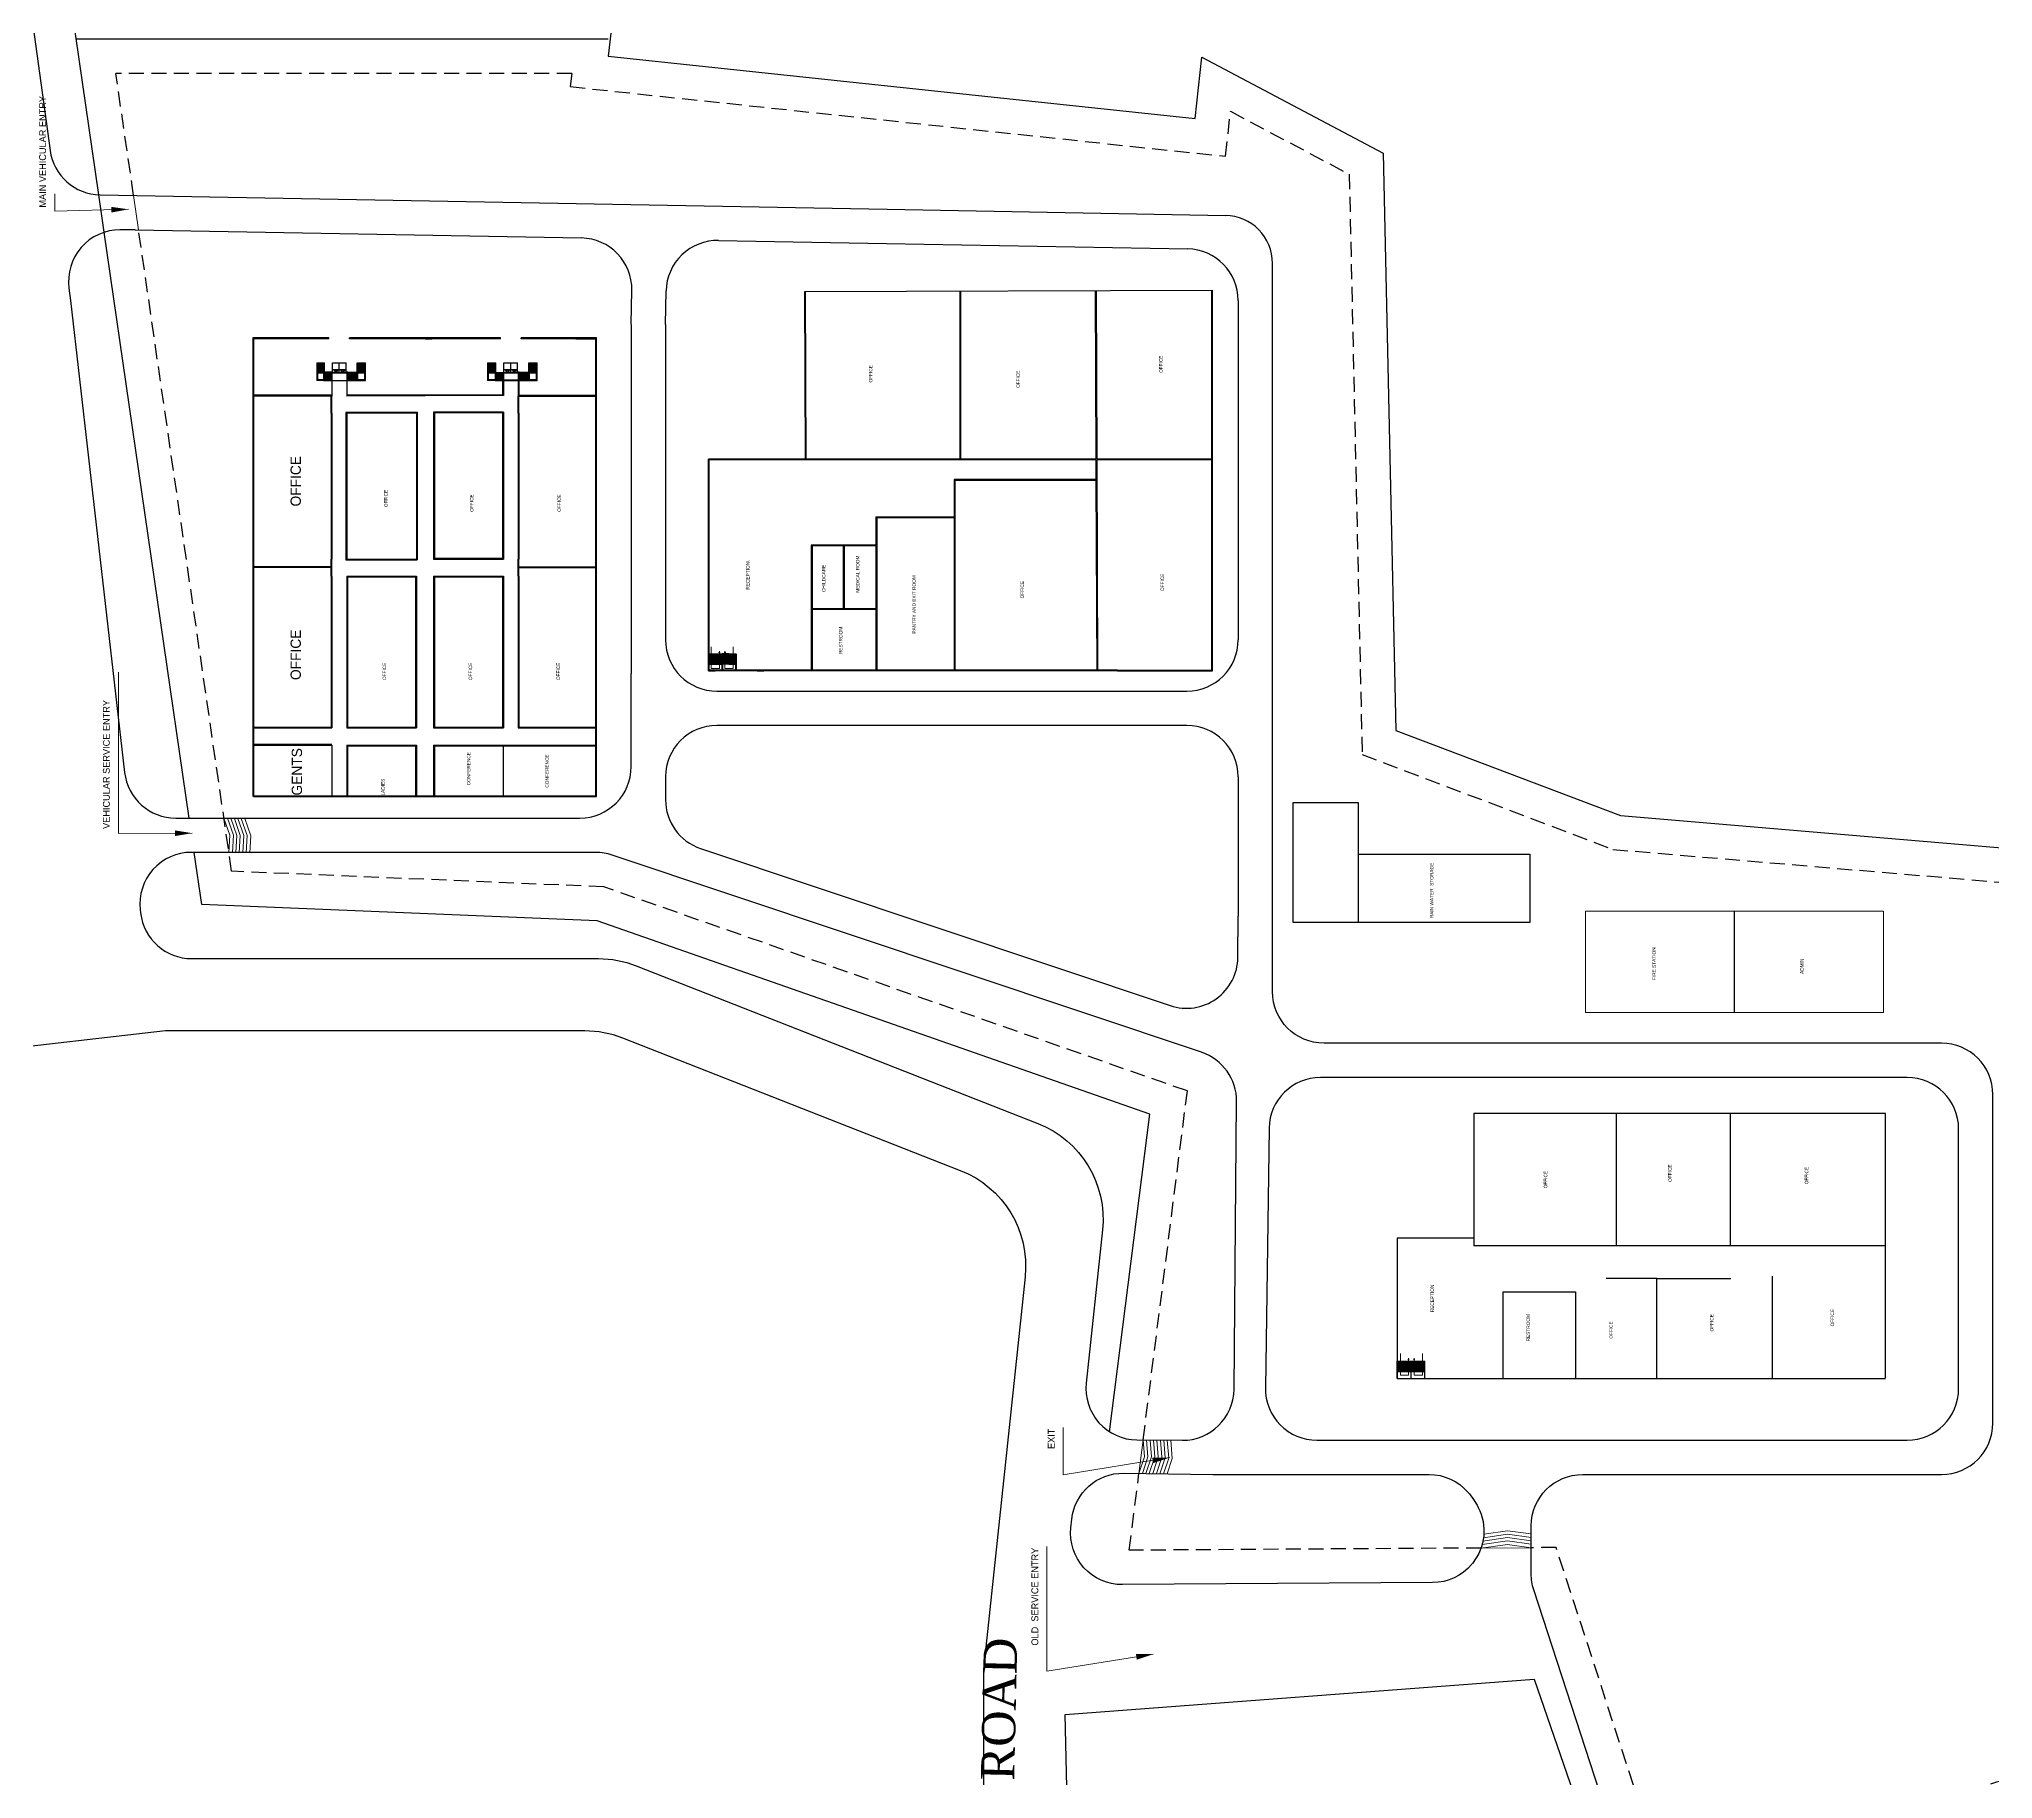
# Model space of a CAD drawing. Header units: metres. Extents: x -13 to 19722, y -15306 to 10704.
# Drawn here: x 18768 to 19338, y -13061 to -12553 of the extents above; entities that cross this region are included whole.
import ezdxf

# ---------------------------------------------------------------- set-up
doc = ezdxf.new("R2010")
doc.units = ezdxf.units.M
doc.header["$LTSCALE"] = 35
doc.header["$MEASUREMENT"] = 0
doc.linetypes.add('HIDDEN2', pattern=[0.1875, 0.125, -0.0625])
doc.layers.get('0').update_dxf_attribs({"linetype": 'CONTINUOUS'})
for name, color, linetype in [('brop', 252, 'CONTINUOUS'), ('hidden 1', 154, 'HIDDEN2'), ('text-1', 146, 'CONTINUOUS'), ('wall', 30, 'CONTINUOUS')]:
    doc.layers.add(name, color=color, linetype=linetype)
doc.layers.add('ELEVATION-1', color=150, linetype='CONTINUOUS', lineweight=25)
doc.layers.add('LEADER TEXT', color=146, linetype='CONTINUOUS', lineweight=20)
doc.styles.add('EURO', font='eurr____.ttf')
doc.styles.get("Standard").update_dxf_attribs({"font": 'times.ttf', "height": 8})
doc.dimstyles.new('Copy of S1', dxfattribs={"dimtxt": 6, "dimasz": 5, "dimexe": 4.001, "dimexo": 0.3, "dimgap": 2.5, "dimtad": 1, "dimdec": 0, "dimzin": 0, "dimdsep": 46, "dimlunit": 3, "dimtxsty": 'EURO', "dimblk": 'ARCHTICK', "dimcen": 0.09, "dimclrd": 166, "dimclre": 256, "dimclrt": 152, "dimadec": 0, "dimazin": 0, "dimtfac": 1, "dimtdec": 0, "dimtofl": 0, "dimtmove": 0, "dimatfit": 3, "dimfxl": 1, "dimfxlon": 1, "dimtolj": 1, "dimtzin": 0, "dimlwd": -1, "dimlwe": -1, "dimarcsym": 0})

# ---------------------------------------------------------------- blocks, each defined once
blk = doc.blocks.new('_ArchTick')
at = {"color": 0, "linetype": 'ByBlock', "const_width": 0.15}
blk.add_lwpolyline([(-0.5, -0.5), (0.5, 0.5)], dxfattribs=at)

msp = doc.modelspace()

# ---------------------------------------------------------------- linework, layer by layer
at = {"ltscale": 5}
for p, q in [((18786.9591, -12609.62329), (18785.37532, -12598.70444)), ((18965.06841, -12735.53536), (18965.06841, -12732.53536)), ((18965.29841, -12735.53536), (18965.29841, -12732.53536)), ((19133.52576, -12775.93745), (19152.51803, -12775.93745)), ((19133.52576, -12810.93745), (19133.52576, -12775.93745)), ((19152.51803, -12775.93745), (19152.51803, -12790.93745)), ((19152.51803, -12790.93745), (19202.51803, -12790.93745)), ((19152.51803, -12790.93745), (19152.51803, -12810.93745)), ((19202.51803, -12790.93745), (19202.51803, -12810.93745)), ((19262.21272, -12837.12676), (19262.21272, -12807.61428)), ((19202.51803, -12810.93745), (19133.52576, -12810.93745))]:
    msp.add_line(p, q, dxfattribs=at)
at = {"layer": 'brop'}
for p, q in [((19015.17409, -12602.9363), (19113.7763, -12604.70116)), ((18795.9792, -12608.90595), (18926.03463, -12611.29829)), ((18966.02787, -12612.03395), (19014.99216, -12612.93464)), ((19014.99513, -12612.93469), (19102.7942, -12614.5062)), ((18940.57564, -12636.38875), (18940.75622, -12626.57162)), ((18950.57395, -12636.57267), (18950.75453, -12626.75554)), ((19117.52576, -12629.5038), (19117.52576, -12728.43745)), ((18940.57479, -12636.48071), (18940.57479, -12738.43745)), ((18950.57479, -12636.48071), (18950.57479, -12728.43745)), ((18965.57479, -12743.43745), (19102.52576, -12743.43745)), ((19117.52576, -12768.43745), (19117.52576, -12809.10579))]:
    msp.add_line(p, q, dxfattribs=at)
for points in [[(18738.08237, -12260.27448), (18738.08237, -12299.64896), (18756.94029, -12482.05011), (18771.16814, -12585.75747, 0.369585892), (18785.75306, -12598.71615), (19015.17607, -12602.93633)], [(18785.37532, -12598.70444), (18759.6887, -12421.6164), (18815.07721, -12408.75411), (18883.62408, -12468.01107), (18944.01793, -12470.11191), (18933.86703, -12558.29616), (19104.96274, -12576.48367), (19106.86291, -12558.60816), (19159.72418, -12586.60889), (19163.50904, -12754.94488), (19228.9587, -12779.75169), (19350.3701, -12790.02582), (19402.25308, -13050.75316), (19236.54542, -13106.37434), (19203.6683, -13005.47558, -0.078911646), (19202.93027, -13000.82842), (19202.93027, -12986.85768, -0.414213562), (19217.93027, -12971.85768), (19322.51803, -12971.85768)], [(18795.9792, -12608.90595), (18791.54232, -12608.90595, 0.454734746), (18776.68152, -12625.94473), (18777.16722, -12629.48499), (18792.8875, -12767.15772, 0.381292239), (18807.79066, -12780.45598), (18925.57479, -12780.45598, 0.414213562), (18940.57479, -12765.45598), (18940.57479, -12738.43745)], [(19337.51803, -12956.85768), (19337.51803, -12861.09361, 0.414213562), (19322.51803, -12846.09361), (19142.52576, -12846.09361, -0.414213562), (19127.52576, -12831.09361), (19127.52576, -12618.69892)], [(19102.52576, -12753.43745), (18965.57479, -12753.43745, 0.414213562), (18950.57479, -12768.43745), (18950.57479, -12775.09855, 0.322447956), (18960.81205, -12789.32234), (19097.65719, -12835.14397, 0.509538827), (19117.41934, -12821.05378), (19117.52576, -12809.10579)], [(18930.25853, -12790.45598), (18812.3581, -12790.45598, 0.447919523), (18797.45494, -12807.15772), (18797.56619, -12808.132, 0.381292239), (18812.46935, -12821.43027), (18931.02689, -12821.43027, -0.093810616), (18941.99127, -12823.50568), (19059.08223, -12869.48055, -0.337614796), (19077.95028, -12900.57163), (19073.21351, -12945.19808, 0.442870295), (19087.99611, -12961.78073), (19101.16423, -12961.89802, 0.414213562), (19116.29724, -12947.03221), (19117.04473, -12863.11118, 0.324907955), (19106.80806, -12848.75378), (18935.02127, -12791.23219)], [(18696.4431, -12854.80232), (18804.79321, -12842.43027), (18927.05186, -12842.43027, -0.093810616), (18938.01624, -12844.50568), (19036.51032, -12883.17862, -0.337614796), (19055.37836, -12914.2697), (19043.23645, -13028.66204), (19043.14435, -13178.38293, -0.210913974), (19039.87771, -13185.77015), (19028.92262, -13195.74728, 0.253524906), (19019.5111, -13222.73918), (19057.10656, -13454.10001)], [(19110.071, -12971.85768), (19173.14951, -12971.85768, -0.216785949), (19184.45754, -12977.0023, -0.060231174), (19187.48083, -12981.45433, -0.295460234), (19185.88003, -12997.67985, -0.006685499), (19185.57288, -12998.05483, -0.219610922), (19174.19328, -13003.3952), (19083.74736, -13003.97618, -0.44746237), (19068.7348, -12987.39324), (19068.99896, -12984.9045, -0.387647338), (19084.12816, -12971.48926), (19110.071, -12971.85768, 0.007100116), (19110.49699, -12971.85768, -0.007100116)]]:
    msp.add_lwpolyline(points, format="xyb", dxfattribs=at)
msp.add_lwpolyline([(19312.51803, -12856.09361), (19141.50497, -12856.09361, 0.41006057), (19126.50649, -12870.88062), (19125.43057, -12946.64468, 0.418378786), (19140.42905, -12961.85768), (19312.51803, -12961.85768, 0.414213562), (19327.51803, -12946.85768), (19327.51803, -12871.09361, 0.414213562)], format="xyb", close=True, dxfattribs=at)
for centre, radius, start, end in [((19113.52576, -12618.69892), 14, 0, 88.9745799), ((18925.75876, -12626.29575, 0), 15, 358.9461756, 88.9461756), ((18965.75199, -12627.03142, 0), 15, 88.9461756, 178.9461756), ((19102.52576, -12629.5038), 15, 0, 88.9745799), ((18965.57479, -12728.43745), 15, 180, 270), ((19102.52576, -12728.43745), 15, 270, 0), ((19102.52576, -12768.43745), 15, 0, 90), ((18930.25853, -12805.45598), 15, 71.4872414, 90), ((19322.51803, -12956.85768), 15, 270, 0)]:
    msp.add_arc(centre, radius, start, end, dxfattribs=at)
at = {"layer": 'ELEVATION-1', "ltscale": 5}
for p, q in [((18853.46355, -12647.66505), (18857.46355, -12647.66505)), ((18853.46355, -12650.66505), (18853.46355, -12647.66505)), ((18853.46355, -12649.66505), (18857.46355, -12649.66505)), ((18853.46355, -12650.66505), (18855.46355, -12649.66505)), ((18855.46355, -12650.66505), (18853.46355, -12649.66505)), ((18855.46355, -12650.66505), (18855.46355, -12647.66505)), ((18855.46355, -12650.66505), (18857.46355, -12649.66505)), ((18857.46355, -12650.66505), (18855.46355, -12649.66505)), ((18857.46355, -12650.66505), (18857.46355, -12647.66505)), ((18903.46355, -12647.66505), (18907.46355, -12647.66505)), ((18903.46355, -12650.66505), (18903.46355, -12647.66505)), ((18903.46355, -12649.66505), (18907.46355, -12649.66505)), ((18903.46355, -12650.66505), (18905.46355, -12649.66505)), ((18905.46355, -12650.66505), (18903.46355, -12649.66505)), ((18905.46355, -12650.66505), (18905.46355, -12647.66505)), ((18905.46355, -12650.66505), (18907.46355, -12649.66505)), ((18906.46355, -12650.16505), (18905.46355, -12649.66505)), ((18907.46355, -12650.66505), (18907.46355, -12647.66505)), ((18850.90203, -12652.89505), (18848.90203, -12652.89505)), ((18857.92507, -12650.66505), (18849.13203, -12650.66505)), ((18850.90203, -12652.66505), (18849.13203, -12652.66505)), ((18850.90203, -12650.66505), (18850.90203, -12652.66505)), ((18850.90203, -12652.66505), (18853.30203, -12652.66505)), ((18850.90203, -12652.89505), (18863.15507, -12652.89505)), ((18853.46355, -12650.43505), (18851.13203, -12650.43505)), ((18851.20203, -12650.66505), (18851.20203, -12652.66505)), ((18851.50203, -12650.66505), (18851.50203, -12652.66505)), ((18851.80203, -12650.66505), (18851.80203, -12652.66505)), ((18852.10203, -12650.66505), (18852.10203, -12652.66505)), ((18852.40203, -12650.66505), (18852.40203, -12652.66505)), ((18852.70203, -12650.66505), (18852.70203, -12652.66505)), ((18853.00203, -12650.66505), (18853.00203, -12652.66505)), ((18853.30203, -12650.66505), (18853.30203, -12652.66505)), ((18853.30203, -12650.66505), (18857.62507, -12650.66505)), ((18857.92507, -12650.43505), (18857.46355, -12650.43505)), ((18857.62507, -12650.66505), (18857.62507, -12652.66505)), ((18857.62507, -12652.66505), (18862.92507, -12652.66505)), ((18857.92507, -12650.43505), (18860.69507, -12650.43505)), ((18857.92507, -12652.66505), (18857.92507, -12650.66505)), ((18857.92507, -12650.66505), (18860.92507, -12650.66505)), ((18858.22507, -12652.66505), (18858.22507, -12650.66505)), ((18858.52507, -12652.66505), (18858.52507, -12650.66505)), ((18858.82507, -12652.66505), (18858.82507, -12650.66505)), ((18859.12507, -12652.66505), (18859.12507, -12650.66505)), ((18859.42507, -12652.66505), (18859.42507, -12650.66505)), ((18859.72507, -12652.66505), (18859.72507, -12650.66505)), ((18860.02507, -12652.66505), (18860.02507, -12650.66505)), ((18860.32507, -12652.66505), (18860.32507, -12650.66505)), ((18860.62507, -12652.66505), (18860.62507, -12650.66505)), ((18860.92507, -12652.66505), (18860.92507, -12650.66505)), ((18862.92507, -12652.66505), (18860.92507, -12652.66505)), ((18900.90203, -12652.89505), (18898.67203, -12652.89505)), ((18907.92507, -12650.66505), (18898.90203, -12650.66505)), ((18900.90203, -12652.66505), (18898.90203, -12652.66505)), ((18900.90203, -12650.66505), (18900.90203, -12652.66505)), ((18900.90203, -12652.66505), (18912.92507, -12652.66505)), ((18900.90203, -12652.89505), (18903.07203, -12652.89505)), ((18901.20203, -12650.66505), (18901.20203, -12652.66505)), ((18901.50203, -12650.66505), (18901.50203, -12652.66505)), ((18901.80203, -12650.66505), (18901.80203, -12652.66505)), ((18902.10203, -12650.66505), (18902.10203, -12652.66505)), ((18902.40203, -12650.66505), (18902.40203, -12652.66505)), ((18902.63203, -12650.66505), (18902.63203, -12652.66505)), ((18902.70203, -12650.66505), (18902.70203, -12652.66505)), ((18903.00203, -12650.66505), (18903.00203, -12652.66505)), ((18903.30203, -12650.66505), (18903.30203, -12652.66505)), ((18903.30203, -12650.66505), (18907.62507, -12650.66505)), ((18903.30203, -12652.89505), (18907.62507, -12652.89505)), ((18907.46355, -12650.66505), (18906.46355, -12650.16505)), ((18907.92507, -12650.43505), (18907.46355, -12650.43505)), ((18907.62507, -12650.66505), (18907.62507, -12652.66505)), ((18907.85507, -12652.89505), (18913.15507, -12652.89505)), ((18907.92507, -12650.43505), (18910.69507, -12650.43505)), ((18907.92507, -12652.66505), (18907.92507, -12650.66505)), ((18907.92507, -12650.66505), (18910.92507, -12650.66505)), ((18908.22507, -12652.66505), (18908.22507, -12650.66505)), ((18908.52507, -12652.66505), (18908.52507, -12650.66505)), ((18908.82507, -12652.66505), (18908.82507, -12650.66505)), ((18909.12507, -12652.66505), (18909.12507, -12650.66505)), ((18909.42507, -12652.66505), (18909.42507, -12650.66505)), ((18909.72507, -12652.66505), (18909.72507, -12650.66505)), ((18910.02507, -12652.66505), (18910.02507, -12650.66505)), ((18910.32507, -12652.66505), (18910.32507, -12650.66505)), ((18910.62507, -12652.66505), (18910.62507, -12650.66505)), ((18910.92507, -12652.66505), (18910.92507, -12650.66505)), ((18912.92507, -12652.66505), (18910.92507, -12652.66505)), ((18965.06841, -12732.53536), (18967.06841, -12732.53536)), ((18965.06841, -12732.83536), (18967.06841, -12732.83536)), ((18965.06841, -12733.13536), (18967.06841, -12733.13536)), ((18965.06841, -12733.43536), (18967.06841, -12733.43536)), ((18965.06841, -12733.73536), (18967.06841, -12733.73536)), ((18965.06841, -12734.03536), (18967.06841, -12734.03536)), ((18965.06841, -12734.33536), (18967.06841, -12734.33536)), ((18965.06841, -12734.63536), (18967.06841, -12734.63536)), ((18965.06841, -12734.93536), (18967.06841, -12734.93536)), ((18965.06841, -12735.23536), (18967.06841, -12735.23536)), ((18969.06841, -12732.53536), (18967.06841, -12732.53536)), ((18969.06841, -12732.83536), (18967.06841, -12732.83536)), ((18969.06841, -12733.13536), (18967.06841, -12733.13536)), ((18969.06841, -12733.43536), (18967.06841, -12733.43536)), ((18969.06841, -12733.73536), (18967.06841, -12733.73536)), ((18969.06841, -12734.03536), (18967.06841, -12734.03536)), ((18969.06841, -12734.33536), (18967.06841, -12734.33536)), ((18969.06841, -12734.63536), (18967.06841, -12734.63536)), ((18969.06841, -12734.93536), (18967.06841, -12734.93536)), ((18969.06841, -12735.23536), (18967.06841, -12735.23536)), ((18965.06841, -12735.53536), (18967.06841, -12735.53536)), ((18969.06841, -12735.53536), (18967.06841, -12735.53536))]:
    msp.add_line(p, q, dxfattribs=at)
at = {"layer": 'hidden 1'}
msp.add_line((18923.22545, -12563.29616), (18790.344, -12563.29616), dxfattribs=at)
for points in [[(18795.50944, -12598.90764), (18790.344, -12563.29616)], [(18923.22545, -12563.29616), (18922.77909, -12567.17385), (19113.84967, -12587.48469), (19115.24439, -12574.36414), (19149.85859, -12592.69936), (19153.66305, -12761.90723), (19226.72211, -12789.59816), (19342.03065, -12799.35585), (19390.72779, -13044.07342), (19242.92776, -13093.68375), (19210.1741, -12993.16387), (19202.93027, -12993.2104)], [(19089.8104, -12961.79689), (19102.69271, -12860.03664), (18932.58299, -12800.51235), (18824.09262, -12795.96504), (18796.9597, -12608.90595)], [(19188.30137, -12993.30437), (19085.73832, -12993.96318), (19088.5754, -12971.55242)]]:
    msp.add_lwpolyline(points, dxfattribs=at)
at = {"layer": 'LEADER TEXT', "ltscale": 5}
for p, q in [((18796.9597, -12608.90595), (18795.50944, -12598.90764)), ((18963.85658, -12730.48656), (18963.85658, -12736.8084)), ((18966.26365, -12731.82679), (18966.12411, -12732.31624)), ((18966.26365, -12731.82679), (18966.26365, -12732.58628)), ((18966.26365, -12731.82679), (18966.41338, -12732.26083)), ((18966.26365, -12736.8084), (18966.26365, -12732.16806)), ((18967.87317, -12731.82679), (18967.72344, -12732.26083)), ((18967.87317, -12731.82679), (18968.01271, -12732.31624)), ((18967.87317, -12731.82679), (18967.87317, -12732.58628)), ((18967.87317, -12736.8084), (18967.87317, -12732.16806)), ((18970.28024, -12730.48656), (18970.28024, -12736.8084)), ((18963.85658, -12736.8084), (18966.26365, -12736.8084)), ((18970.28024, -12736.8084), (18967.87317, -12736.8084)), ((18823.5791, -12785.45843), (18821.84303, -12780.45598)), ((18824.5953, -12785.48758), (18822.85923, -12780.48514)), ((18825.60892, -12785.50928), (18823.87285, -12780.50683)), ((18826.62386, -12785.54016), (18824.88779, -12780.53771)), ((18827.63703, -12785.55879), (18825.90096, -12780.55635)), ((18828.64975, -12785.57437), (18826.91368, -12780.57193)), ((18829.66336, -12785.59607), (18827.92729, -12780.59362)), ((18823.29329, -12790.45429), (18823.5791, -12785.45843)), ((18824.30604, -12790.49096), (18824.59272, -12785.48013)), ((18825.32051, -12790.49769), (18825.60633, -12785.50182)), ((18826.33413, -12790.51938), (18826.61994, -12785.52352)), ((18827.34774, -12790.54108), (18827.63355, -12785.54522)), ((18828.36135, -12790.56278), (18828.64716, -12785.56691)), ((18829.37496, -12790.58448), (18829.66078, -12785.58861)), ((19218.79696, -12837.12676), (19218.79696, -12807.61428)), ((19305.62847, -12807.61428), (19218.79696, -12807.61428)), ((19305.62847, -12837.12676), (19305.62847, -12807.61428)), ((19218.79696, -12837.12676), (19305.62847, -12837.12676)), ((19164.79187, -12936.60879), (19164.79187, -12942.93063)), ((19167.19894, -12937.94903), (19167.0594, -12938.43847)), ((19167.19894, -12937.94903), (19167.19894, -12938.70852)), ((19167.19894, -12937.94903), (19167.34867, -12938.38307)), ((19167.19894, -12942.93063), (19167.19894, -12938.29029)), ((19168.80846, -12937.94903), (19168.65873, -12938.38307)), ((19168.80846, -12937.94903), (19168.948, -12938.43847)), ((19168.80846, -12937.94903), (19168.80846, -12938.70852)), ((19168.80846, -12942.93063), (19168.80846, -12938.29029)), ((19171.21553, -12936.60879), (19171.21553, -12942.93063)), ((19164.79187, -12942.93063), (19167.19894, -12942.93063)), ((19171.21553, -12942.93063), (19168.80846, -12942.93063)), ((19088.5754, -12971.55242), (19089.8104, -12961.79689)), ((19090.19941, -12966.68628), (19089.8104, -12961.79689)), ((19091.20592, -12966.69791), (19090.81724, -12961.80586)), ((19092.21243, -12966.70954), (19091.82409, -12961.81482)), ((19093.21894, -12966.72117), (19092.83094, -12961.82379)), ((19094.22544, -12966.7328), (19093.83778, -12961.83276)), ((19095.23834, -12966.85635), (19094.84161, -12961.8417)), ((19096.25124, -12966.9799), (19095.84545, -12961.85064)), ((19097.26414, -12967.10345), (19096.84928, -12961.85958)), ((19098.27704, -12967.227), (19097.85311, -12961.86853)), ((19090.19941, -12966.68628), (19088.5754, -12971.55242)), ((19091.20592, -12966.69791), (19089.58157, -12971.56671)), ((19092.21243, -12966.70954), (19090.58774, -12971.581)), ((19093.21894, -12966.72117), (19091.59392, -12971.59528)), ((19094.22544, -12966.7328), (19092.60009, -12971.60957)), ((19095.23834, -12966.85635), (19093.6492, -12971.62447)), ((19096.25124, -12966.9799), (19094.69831, -12971.63937)), ((19097.26414, -12967.10345), (19095.74742, -12971.65427)), ((19098.27704, -12967.227), (19096.79654, -12971.66917)), ((19188.61459, -12992.30234), (19196.04328, -12991.2546)), ((19188.85294, -12991.30078), (19196.03686, -12990.25462)), ((19189.02013, -12990.29969), (19196.0116, -12989.25476)), ((19189.11862, -12989.29904), (19196.02401, -12988.25466)), ((19202.89217, -12990.21058), (19196.0116, -12989.25476)), ((19202.90458, -12989.21048), (19196.02401, -12988.25466)), ((19202.91743, -12991.21044), (19196.03686, -12990.25462)), ((19202.92385, -12992.21042), (19196.04328, -12991.2546)), ((19188.30137, -12993.30437), (19196.04971, -12992.25458)), ((19188.30137, -12993.30437), (19202.93027, -12993.2104)), ((19202.93027, -12993.2104), (19196.04971, -12992.25458))]:
    msp.add_line(p, q, dxfattribs=at)
at = {"layer": 'wall'}
msp.add_line((18933.86703, -12553.29616), (18778.78885, -12553.29616), dxfattribs=at)
at = {"layer": 'wall', "ltscale": 5}
for p, q in [((18991.16043, -12626.92435), (19109.8228, -12626.47209)), ((18991.34661, -12675.77372), (18991.16043, -12626.92435)), ((18991.57661, -12675.77372), (18991.39043, -12626.92347)), ((19036.4456, -12675.77372), (19036.4456, -12626.75175)), ((19036.6756, -12675.77372), (19036.6756, -12626.75175)), ((19076.12094, -12675.77372), (19075.93353, -12626.60126)), ((19076.35095, -12675.77372), (19076.16353, -12626.60038)), ((19109.8228, -12675.77372), (19109.8228, -12626.47209)), ((19110.0528, -12737.53536), (19110.0528, -12626.47209)), ((18830.23355, -12640.43505), (18830.23355, -12774.16505)), ((18852.46355, -12640.43505), (18830.23355, -12640.43505)), ((18830.46355, -12640.66505), (18830.46355, -12774.16505)), ((18852.46355, -12640.66505), (18830.46355, -12640.66505)), ((18852.46355, -12640.66505), (18852.46355, -12640.43505)), ((18880.46355, -12640.43505), (18858.46355, -12640.43505)), ((18858.46355, -12640.66505), (18858.46355, -12640.43505)), ((18880.46355, -12640.66505), (18858.46355, -12640.66505)), ((18880.46355, -12640.66505), (18878.46355, -12640.66505)), ((18902.46355, -12640.43505), (18880.46355, -12640.43505)), ((18880.46355, -12640.66505), (18882.46355, -12640.66505)), ((18902.46355, -12640.66505), (18880.46355, -12640.66505)), ((18902.46355, -12640.66505), (18902.46355, -12640.43505)), ((18930.46355, -12640.43505), (18908.46355, -12640.43505)), ((18908.46355, -12640.66505), (18908.46355, -12640.43505)), ((18930.23355, -12640.66505), (18908.46355, -12640.66505)), ((18924.46355, -12640.43505), (18930.46355, -12640.43505)), ((18924.46355, -12640.66505), (18930.23355, -12640.66505)), ((18930.23355, -12657.15562), (18930.23355, -12640.66505)), ((18930.46355, -12774.16505), (18930.46355, -12640.43505)), ((18848.90203, -12647.66505), (18851.13203, -12647.66505)), ((18848.90203, -12647.66505), (18848.90203, -12652.89505)), ((18849.13203, -12647.66505), (18849.13203, -12652.66505)), ((18849.13203, -12647.96505), (18850.90203, -12647.96505)), ((18849.13203, -12648.26505), (18850.90203, -12648.26505)), ((18849.13203, -12648.56505), (18850.90203, -12648.56505)), ((18849.13203, -12648.86505), (18850.90203, -12648.86505)), ((18849.13203, -12649.16505), (18850.90203, -12649.16505)), ((18849.13203, -12649.46505), (18850.90203, -12649.46505)), ((18849.13203, -12649.76505), (18850.90203, -12649.76505)), ((18850.90203, -12650.66505), (18850.90203, -12647.66505)), ((18851.13203, -12650.43505), (18851.13203, -12647.66505)), ((18860.69507, -12647.66505), (18863.15507, -12647.66505)), ((18860.69507, -12650.43505), (18860.69507, -12647.66505)), ((18860.92507, -12650.66505), (18860.92507, -12647.66505)), ((18860.92507, -12647.96505), (18862.92507, -12647.96505)), ((18860.92507, -12648.26505), (18862.92507, -12648.26505)), ((18860.92507, -12648.56505), (18862.92507, -12648.56505)), ((18860.92507, -12648.86505), (18862.92507, -12648.86505)), ((18860.92507, -12649.16505), (18862.92507, -12649.16505)), ((18860.92507, -12649.46505), (18862.92507, -12649.46505)), ((18860.92507, -12649.76505), (18862.92507, -12649.76505)), ((18862.92507, -12652.66505), (18862.92507, -12647.66505)), ((18863.15507, -12652.89505), (18863.15507, -12647.66505)), ((18898.67203, -12647.66505), (18901.13203, -12647.66505)), ((18898.67203, -12647.66505), (18898.67203, -12652.89505)), ((18898.90203, -12647.66505), (18898.90203, -12652.66505)), ((18898.90203, -12647.96505), (18900.90203, -12647.96505)), ((18898.90203, -12648.26505), (18900.90203, -12648.26505)), ((18898.90203, -12648.56505), (18900.90203, -12648.56505)), ((18898.90203, -12648.86505), (18900.90203, -12648.86505)), ((18898.90203, -12649.16505), (18900.90203, -12649.16505)), ((18898.90203, -12649.46505), (18900.90203, -12649.46505)), ((18898.90203, -12649.76505), (18900.90203, -12649.76505)), ((18900.90203, -12650.66505), (18900.90203, -12647.66505)), ((18901.13203, -12650.43505), (18901.13203, -12647.66505)), ((18910.69507, -12647.66505), (18913.15507, -12647.66505)), ((18910.69507, -12650.66505), (18910.69507, -12647.66505)), ((18910.92507, -12650.66505), (18910.92507, -12647.66505)), ((18910.92507, -12647.96505), (18912.92507, -12647.96505)), ((18910.92507, -12648.26505), (18912.92507, -12648.26505)), ((18910.92507, -12648.56505), (18912.92507, -12648.56505)), ((18910.92507, -12648.86505), (18912.92507, -12648.86505)), ((18910.92507, -12649.16505), (18912.92507, -12649.16505)), ((18910.92507, -12649.46505), (18912.92507, -12649.46505)), ((18910.92507, -12649.76505), (18912.92507, -12649.76505)), ((18912.92507, -12652.66505), (18912.92507, -12647.66505)), ((18913.15507, -12652.89505), (18913.15507, -12647.66505)), ((18849.13203, -12650.06505), (18850.90203, -12650.06505)), ((18849.13203, -12650.36505), (18850.90203, -12650.36505)), ((18849.13203, -12650.66505), (18850.90203, -12650.66505)), ((18853.30203, -12652.89505), (18853.30203, -12657.39554)), ((18857.62507, -12652.89505), (18857.62507, -12657.38562)), ((18860.92507, -12650.06505), (18862.92507, -12650.06505)), ((18860.92507, -12650.36505), (18862.92507, -12650.36505)), ((18860.92507, -12650.66505), (18862.92507, -12650.66505)), ((18898.90203, -12650.06505), (18900.90203, -12650.06505)), ((18898.90203, -12650.36505), (18900.90203, -12650.36505)), ((18898.90203, -12650.66505), (18900.90203, -12650.66505)), ((18903.07203, -12652.89505), (18903.07203, -12657.0513)), ((18903.30203, -12652.89505), (18903.30203, -12657.28077)), ((18907.62507, -12652.89505), (18907.62507, -12657.38562)), ((18907.85507, -12652.89505), (18907.85507, -12657.15562)), ((18910.92507, -12650.06505), (18912.92507, -12650.06505)), ((18910.92507, -12650.36505), (18912.92507, -12650.36505)), ((18910.92507, -12650.66505), (18912.92507, -12650.66505)), ((18853.30203, -12657.16554), (18830.46355, -12657.16554)), ((18853.07203, -12657.39554), (18830.46355, -12657.39554)), ((18853.07203, -12662.39554), (18853.07203, -12657.39554)), ((18853.30203, -12662.39554), (18853.30203, -12657.39554)), ((18903.07203, -12657.0513), (18857.62454, -12657.15562)), ((18903.30203, -12657.28077), (18857.62507, -12657.38562)), ((18907.62507, -12662.38562), (18907.62507, -12657.38562)), ((18907.85507, -12657.15562), (18930.23355, -12657.15562)), ((18907.85507, -12657.38562), (18930.23355, -12657.38562)), ((18907.85507, -12662.38562), (18907.85507, -12657.38562)), ((18930.23355, -12707.18505), (18930.23355, -12657.38562)), ((18853.07203, -12662.39554), (18853.07203, -12704.91505)), ((18853.30203, -12662.39554), (18853.30203, -12704.91505)), ((18878.19355, -12662.10842), (18857.40655, -12662.15613)), ((18857.40655, -12662.15613), (18857.40655, -12705.14505)), ((18877.96355, -12662.33894), (18857.63655, -12662.3856)), ((18857.63655, -12662.3856), (18857.63655, -12704.91505)), ((18877.96355, -12662.33894), (18877.96355, -12704.91505)), ((18878.19355, -12662.10842), (18878.19355, -12705.14505)), ((18903.31298, -12662.05076), (18882.96302, -12662.09747)), ((18882.96355, -12662.09747), (18882.96355, -12704.91505)), ((18903.0835, -12662.28128), (18883.19355, -12662.32694)), ((18883.19355, -12662.32747), (18883.19355, -12704.68505)), ((18903.0835, -12662.28076), (18903.0835, -12704.68505)), ((18903.3135, -12662.05076), (18903.3135, -12704.91505)), ((18907.62507, -12662.38562), (18907.62507, -12704.91505)), ((18907.85507, -12662.38562), (18907.85507, -12704.91505)), ((18963.06841, -12737.53536), (18963.06841, -12675.77372)), ((18991.34749, -12675.77372), (18963.06841, -12675.77372)), ((18991.34749, -12676.00372), (18963.29841, -12676.00372)), ((18963.29841, -12737.30536), (18963.29841, -12676.00372)), ((19076.12182, -12676.00372), (18991.34749, -12676.00372)), ((19036.4456, -12675.77372), (18991.57661, -12675.77372)), ((19076.12094, -12675.77372), (19036.6756, -12675.77372)), ((19076.14381, -12681.77372), (19076.12182, -12676.00372)), ((19109.8228, -12675.77372), (19076.35095, -12675.77372)), ((19076.58546, -12737.30448), (19076.35182, -12676.00285)), ((19109.8228, -12676.00372), (19076.35182, -12676.00372)), ((19109.8228, -12737.30536), (19109.8228, -12676.00372)), ((19034.71082, -12681.77372), (19034.71082, -12692.58886)), ((19076.14469, -12681.77372), (19034.71082, -12681.77372)), ((19076.14469, -12682.00372), (19034.94082, -12682.00372)), ((19034.94082, -12682.00372), (19034.94082, -12737.30536)), ((19076.35546, -12737.30536), (19076.14469, -12682.00372)), ((19011.90982, -12692.58886), (19011.90982, -12700.83236)), ((19011.90982, -12692.58886), (19034.71082, -12692.58886)), ((19012.13982, -12692.81886), (19034.71082, -12692.81886)), ((19012.13982, -12692.81886), (19012.13982, -12737.30536)), ((19034.71082, -12692.81886), (19034.71082, -12737.30536)), ((18993.05517, -12700.83236), (18993.05517, -12737.30536)), ((19011.90982, -12700.83236), (18993.05517, -12700.83236)), ((18993.28517, -12701.06236), (18993.28517, -12719.29886)), ((19002.48249, -12701.06236), (18993.28517, -12701.06236)), ((19002.48249, -12719.29886), (19002.48249, -12701.06236)), ((19011.90982, -12701.06236), (19002.71249, -12701.06236)), ((19002.71249, -12719.29886), (19002.71249, -12701.06236)), ((19011.90982, -12701.06236), (19011.90982, -12719.29886)), ((18853.07203, -12709.91505), (18853.07203, -12704.91505)), ((18853.30203, -12709.91505), (18853.30203, -12704.91505)), ((18857.40655, -12705.14505), (18878.19355, -12705.14505)), ((18857.63655, -12704.91505), (18877.96355, -12704.91505)), ((18882.96355, -12704.91505), (18903.3135, -12704.91505)), ((18883.19355, -12704.68505), (18903.0835, -12704.68505)), ((18907.62507, -12709.91505), (18907.62507, -12704.91505)), ((18907.85507, -12709.91505), (18907.85507, -12704.91505)), ((18853.30203, -12707.18505), (18830.46355, -12707.18505)), ((18853.30203, -12707.41505), (18830.46355, -12707.41505)), ((18853.07203, -12709.91505), (18853.07203, -12754.16505)), ((18853.30203, -12709.91505), (18853.30203, -12754.16505)), ((18857.63655, -12709.91505), (18877.96355, -12709.91505)), ((18857.63655, -12709.91505), (18857.63655, -12754.16505)), ((18857.86655, -12710.14505), (18857.86655, -12753.93505)), ((18857.86655, -12710.14505), (18877.96355, -12710.14505)), ((18877.73355, -12709.91505), (18877.73355, -12754.16505)), ((18877.96355, -12709.91505), (18877.96355, -12754.16505)), ((18882.96355, -12709.91505), (18882.96355, -12754.16505)), ((18882.96355, -12709.91505), (18903.3135, -12709.91505)), ((18882.96355, -12710.14505), (18903.3135, -12710.14505)), ((18883.19355, -12709.91505), (18883.19355, -12754.16505)), ((18903.0835, -12709.91505), (18903.0835, -12754.16505)), ((18903.3135, -12709.91505), (18903.3135, -12754.16505)), ((18907.62507, -12707.18505), (18930.23355, -12707.18505)), ((18907.62507, -12707.41505), (18930.23355, -12707.41505)), ((18907.62507, -12709.91505), (18907.62507, -12754.16505)), ((18907.85507, -12709.91505), (18907.85507, -12754.16505)), ((18930.23355, -12753.93505), (18930.23355, -12707.41505)), ((18993.28517, -12719.29886), (19011.90982, -12719.29886)), ((18993.28517, -12719.52886), (19011.90982, -12719.52886)), ((18993.28517, -12719.52886), (18993.28517, -12737.30536)), ((19011.90982, -12719.52886), (19011.90982, -12737.30536)), ((18963.29841, -12732.53536), (18965.06841, -12732.53536)), ((18963.29841, -12732.83536), (18965.06841, -12732.83536)), ((18963.29841, -12733.13536), (18965.06841, -12733.13536)), ((18963.29841, -12733.43536), (18965.06841, -12733.43536)), ((18963.29841, -12733.73536), (18965.06841, -12733.73536)), ((18963.29841, -12734.03536), (18965.06841, -12734.03536)), ((18963.29841, -12734.33536), (18965.06841, -12734.33536)), ((18963.29841, -12734.63536), (18965.06841, -12734.63536)), ((18963.29841, -12734.93536), (18965.06841, -12734.93536)), ((18963.29841, -12735.23536), (18965.06841, -12735.23536)), ((18967.06841, -12737.30536), (18967.06841, -12732.53536)), ((18967.29841, -12737.30536), (18967.29841, -12732.53536)), ((18969.06841, -12735.53536), (18969.06841, -12732.53536)), ((18969.06841, -12732.53536), (18971.06841, -12732.53536)), ((18969.06841, -12732.83536), (18971.06841, -12732.83536)), ((18969.06841, -12733.13536), (18971.06841, -12733.13536)), ((18969.06841, -12733.43536), (18971.06841, -12733.43536)), ((18969.06841, -12733.73536), (18971.06841, -12733.73536)), ((18969.06841, -12734.03536), (18971.06841, -12734.03536)), ((18969.06841, -12734.33536), (18971.06841, -12734.33536)), ((18969.06841, -12734.63536), (18971.06841, -12734.63536)), ((18969.06841, -12734.93536), (18971.06841, -12734.93536)), ((18969.06841, -12735.23536), (18971.06841, -12735.23536)), ((18969.29841, -12735.53536), (18969.29841, -12732.53536)), ((18971.06841, -12737.30536), (18971.06841, -12732.53536)), ((18971.29841, -12737.30536), (18971.29841, -12732.53536)), ((18995.46318, -12737.53536), (18963.06841, -12737.53536)), ((18963.06841, -12737.53536), (18965.06841, -12737.53536)), ((18963.29841, -12735.53536), (18965.06841, -12735.53536)), ((18967.06841, -12737.30536), (18963.29841, -12737.30536)), ((18971.06841, -12737.30536), (18967.29841, -12737.30536)), ((18969.06841, -12735.53536), (18971.06841, -12735.53536)), ((18993.05517, -12737.30536), (18971.29841, -12737.30536)), ((18977.2658, -12737.53536), (18979.2658, -12737.53536)), ((18995.46318, -12737.30536), (18993.28517, -12737.30536)), ((19011.90982, -12737.30536), (18995.46318, -12737.30536)), ((19082.34153, -12737.53536), (18995.46318, -12737.53536)), ((19034.71082, -12737.30536), (19012.13982, -12737.30536)), ((19076.35546, -12737.30536), (19034.94082, -12737.30536)), ((19076.35546, -12737.30536), (19076.35182, -12737.30536)), ((19082.34153, -12737.30536), (19076.58546, -12737.30536)), ((19082.34153, -12737.30536), (19109.8228, -12737.30536)), ((19082.34153, -12737.53536), (19110.0528, -12737.53536)), ((18830.46355, -12753.93505), (18853.30203, -12753.93505)), ((18830.46355, -12754.16505), (18853.30203, -12754.16505)), ((18857.63655, -12754.16505), (18877.96355, -12754.16505)), ((18857.86655, -12753.93505), (18877.96355, -12753.93505)), ((18882.96355, -12753.93505), (18903.3135, -12753.93505)), ((18882.96355, -12754.16505), (18903.3135, -12754.16505)), ((18907.62507, -12753.93505), (18930.23355, -12753.93505)), ((18907.62507, -12754.16505), (18930.23355, -12754.16505)), ((18930.23355, -12759.16505), (18930.23355, -12754.16505)), ((18830.46355, -12758.93505), (18853.30203, -12758.93505)), ((18830.46355, -12759.16505), (18853.30203, -12759.16505)), ((18853.30203, -12759.16505), (18853.30203, -12774.16505)), ((18857.63655, -12759.16505), (18877.96355, -12759.16505)), ((18857.63655, -12759.16505), (18857.63655, -12774.16505)), ((18857.86655, -12759.39505), (18877.73355, -12759.39505)), ((18857.86655, -12759.39505), (18857.86655, -12774.16505)), ((18877.73355, -12759.39505), (18877.73355, -12773.93505)), ((18877.96355, -12759.16505), (18877.96355, -12773.93505)), ((18882.96355, -12759.16505), (18903.3135, -12759.16505)), ((18882.96355, -12759.16505), (18882.96355, -12773.93505)), ((18883.19355, -12759.39505), (18903.3135, -12759.39505)), ((18883.19355, -12759.39505), (18883.19355, -12773.93505)), ((18903.3135, -12759.16505), (18930.23355, -12759.16505)), ((18903.3135, -12759.39505), (18930.23355, -12759.39505)), ((18903.3135, -12773.93505), (18903.3135, -12759.39505)), ((18930.23355, -12773.93505), (18930.23355, -12759.39505)), ((18930.46355, -12774.16505), (18930.46355, -12759.16505)), ((18830.46355, -12773.93505), (18877.73355, -12773.93505)), ((18830.46355, -12774.16505), (18930.46355, -12774.16505)), ((18877.96355, -12773.93505), (18882.96355, -12773.93505)), ((18883.19355, -12773.93505), (18930.23355, -12773.93505)), ((19306.21954, -12866.62886), (19186.16664, -12866.62886)), ((19186.16664, -12866.62886), (19186.16664, -12905.14773)), ((19227.81005, -12905.14773), (19227.81005, -12866.62886)), ((19260.92324, -12866.62886), (19260.92324, -12905.14773)), ((19306.21954, -12943.66661), (19306.21954, -12866.62886)), ((19186.16664, -12902.93562), (19163.89507, -12902.93562)), ((19163.89507, -12902.93562), (19163.89507, -12943.83175)), ((19306.21954, -12905.14773), (19186.16664, -12905.14773)), ((19239.51829, -12914.69999), (19224.77597, -12914.69999)), ((19239.51829, -12943.83175), (19239.51829, -12914.69999)), ((19239.51829, -12914.69999), (19261.13739, -12914.69999)), ((19273.24408, -12943.83175), (19273.24408, -12914.02682)), ((19194.70824, -12943.83175), (19194.70824, -12918.5963)), ((19194.70824, -12918.5963), (19215.84436, -12918.5963)), ((19215.84436, -12918.5963), (19215.84436, -12943.83175)), ((19163.89507, -12938.83175), (19167.89507, -12938.83175)), ((19163.89507, -12943.83175), (19163.89507, -12938.83175)), ((19163.89507, -12939.13175), (19167.89507, -12939.13175)), ((19163.89507, -12939.43175), (19167.89507, -12939.43175)), ((19163.89507, -12939.73175), (19167.89507, -12939.73175)), ((19163.89507, -12940.03175), (19167.89507, -12940.03175)), ((19163.89507, -12940.33175), (19167.89507, -12940.33175)), ((19165.89507, -12941.83175), (19165.89507, -12938.83175)), ((19167.89507, -12943.83175), (19167.89507, -12938.83175)), ((19167.89507, -12938.83175), (19171.89507, -12938.83175)), ((19167.89507, -12939.13175), (19171.89507, -12939.13175)), ((19167.89507, -12939.43175), (19171.89507, -12939.43175)), ((19167.89507, -12939.73175), (19171.89507, -12939.73175)), ((19167.89507, -12940.03175), (19171.89507, -12940.03175)), ((19167.89507, -12940.33175), (19171.89507, -12940.33175)), ((19169.89507, -12941.83175), (19169.89507, -12938.83175)), ((19171.89507, -12943.83175), (19171.89507, -12938.83175)), ((19163.89507, -12940.63175), (19167.89507, -12940.63175)), ((19163.89507, -12940.93175), (19167.89507, -12940.93175)), ((19163.89507, -12941.23175), (19167.89507, -12941.23175)), ((19163.89507, -12941.53175), (19167.89507, -12941.53175)), ((19163.89507, -12941.83175), (19167.89507, -12941.83175)), ((19163.89507, -12943.83175), (19306.21954, -12943.83175)), ((19163.89507, -12943.83175), (19165.89507, -12943.83175)), ((19167.89507, -12940.63175), (19171.89507, -12940.63175)), ((19167.89507, -12940.93175), (19171.89507, -12940.93175)), ((19167.89507, -12941.23175), (19171.89507, -12941.23175)), ((19167.89507, -12941.53175), (19171.89507, -12941.53175)), ((19167.89507, -12941.83175), (19171.89507, -12941.83175))]:
    msp.add_line(p, q, dxfattribs=at)
at = {"layer": 'wall'}
for points in [[(18811.73838, -12780.45598), (18786.9591, -12609.62329)], [(19080.03296, -12959.40838), (19091.75615, -12866.80429), (18930.68121, -12810.44142), (18815.38682, -12805.60892), (18813.18888, -12790.45598)], [(19070.13291, -13177.91682), (19067.02449, -13041.81642), (19203.78518, -13031.55897), (19231.38845, -13111.57221), (19070.13291, -13177.91682)]]:
    msp.add_lwpolyline(points, dxfattribs=at)

# ---------------------------------------------------------------- texts
msp.add_text('ROAD', height=9.724925, rotation=88.7279062).set_placement((19052.20542, -13061.15843))
at = {"layer": 'LEADER TEXT', "color": 152, "ltscale": 5, "char_height": 2, "attachment_point": 7, "rotation": 90, "style": 'EURO'}
for s, insert in [('\\A1;\\PMAIN VEHICULAR ENTRY', (18770.01803, -12602.43745)), ('\\A1; VEHICULAR SERVICE ENTRY', (18788.59497, -12784.36144)), ('EXIT', (19064.01803, -12964.43745)), ('OLD  SERVICE ENTRY', (19059.26514, -13021.7568))]:
    msp.add_mtext(s, dxfattribs=dict(at, insert=insert))
at = {"layer": 'text-1', "ltscale": 5, "style": 'EURO'}
for s, height, p in [('OFFICE', 1, (19010.85548, -12653.43442)), ('OFFICE', 1, (19095.4715, -12650.64902)), ('OFFICE', 1, (19053.82925, -12655.02073)), ('OFFICE', 3, (18844.26673, -12689.59058)), ('OFFICE', 1, (18920.0458, -12691.13965)), ('RECEPTION\\', 1, (18975.06052, -12713.82524)), ('MEDICAL ROOM', 1, (19007.07852, -12714.72805)), ('CHILDCARE', 1, (18997.18967, -12714.56252)), ('PANTRY AND EXIT ROOM', 1, (19023.52448, -12726.67306)), ('OFFICE', 1, (19055.02375, -12716.38974)), ('OFFICE', 1, (19095.87113, -12714.24448)), ('OFFICE', 3, (18844.26673, -12740.20543)), ('RESTROOM', 1, (19002.16106, -12732.64672)), ('OFFICE', 1, (18869.10767, -12740.20543)), ('OFFICE', 1, (18894.20401, -12740.20543)), ('OFFICE', 1, (18919.78451, -12740.20543)), ('GENTS', 3, (18844.6134, -12773.87519)), ('CONFERENCE', 1, (18893.67115, -12770.87909)), ('CONFERENCE', 1, (18916.52983, -12771.57425)), ('LADIES', 1, (18868.66999, -12773.87519)), ('RAIN WATER  STORAGE', 1, (19174.39944, -12809.64894)), ('FIRE STATION', 1, (19239.21532, -12827.68128)), ('ADMIN ', 1, (19282.32094, -12825.90456)), ('OFFICE', 1, (19291.18747, -12928.6844))]:
    msp.add_text(s, height=height, rotation=90, dxfattribs=at).set_placement(p)
at = {"layer": 'wall', "ltscale": 5, "style": 'EURO'}
for s, p in [('OFFICE', (18869.54801, -12689.80397)), ('OFFICE', (18894.57047, -12691.13965)), ('OFFICE', (19243.84195, -12886.53304)), ('OFFICE', (19283.67977, -12887.23623)), ('OFFICE', (19207.59903, -12888.39995)), ('RECEPTION', (19174.5486, -12924.55333)), ('RESTROOM', (19202.53402, -12933.04845)), ('OFFICE', (19226.69023, -12932.26853)), ('OFFICE', (19256.04722, -12930.15984))]:
    msp.add_text(s, height=1, rotation=90, dxfattribs=at).set_placement(p)

# ---------------------------------------------------------------- leaders
at = {"layer": 'LEADER TEXT', "ltscale": 5}
msp.add_leader([(18794.01803, -12602.93745), (18772.51803, -12603.43745), (18772.51803, -12598.43745)], dimstyle='Copy of S1', override={"dimdec": 1, "dimlunit": 2, "dimse1": 1, "dimse2": 1, "dimtdec": 1}, dxfattribs=at)
at = {"layer": 'LEADER TEXT', "color": 152, "ltscale": 5, "annotation_type": 0, "has_hookline": 1, "hookline_direction": 0, "horizontal_direction": (0, 1, 0)}
for points, text_width in [([(18812.59497, -12784.86144), (18791.09497, -12784.93745), (18791.09497, -12779.93745)], 39.56535), ([(19097.51803, -12966.93745), (19066.51803, -12971.93745), (19066.51803, -12966.93745)], 6.32012), ([(19092.76514, -13024.2568), (19061.76514, -13029.2568), (19061.76514, -13024.2568)], 28.93979)]:
    msp.add_leader(points, dimstyle='Copy of S1', override={"dimdec": 1, "dimlunit": 2, "dimse1": 1, "dimse2": 1, "dimtdec": 1}, dxfattribs=dict(at, text_width=text_width))

doc.saveas('drawing.dxf')
